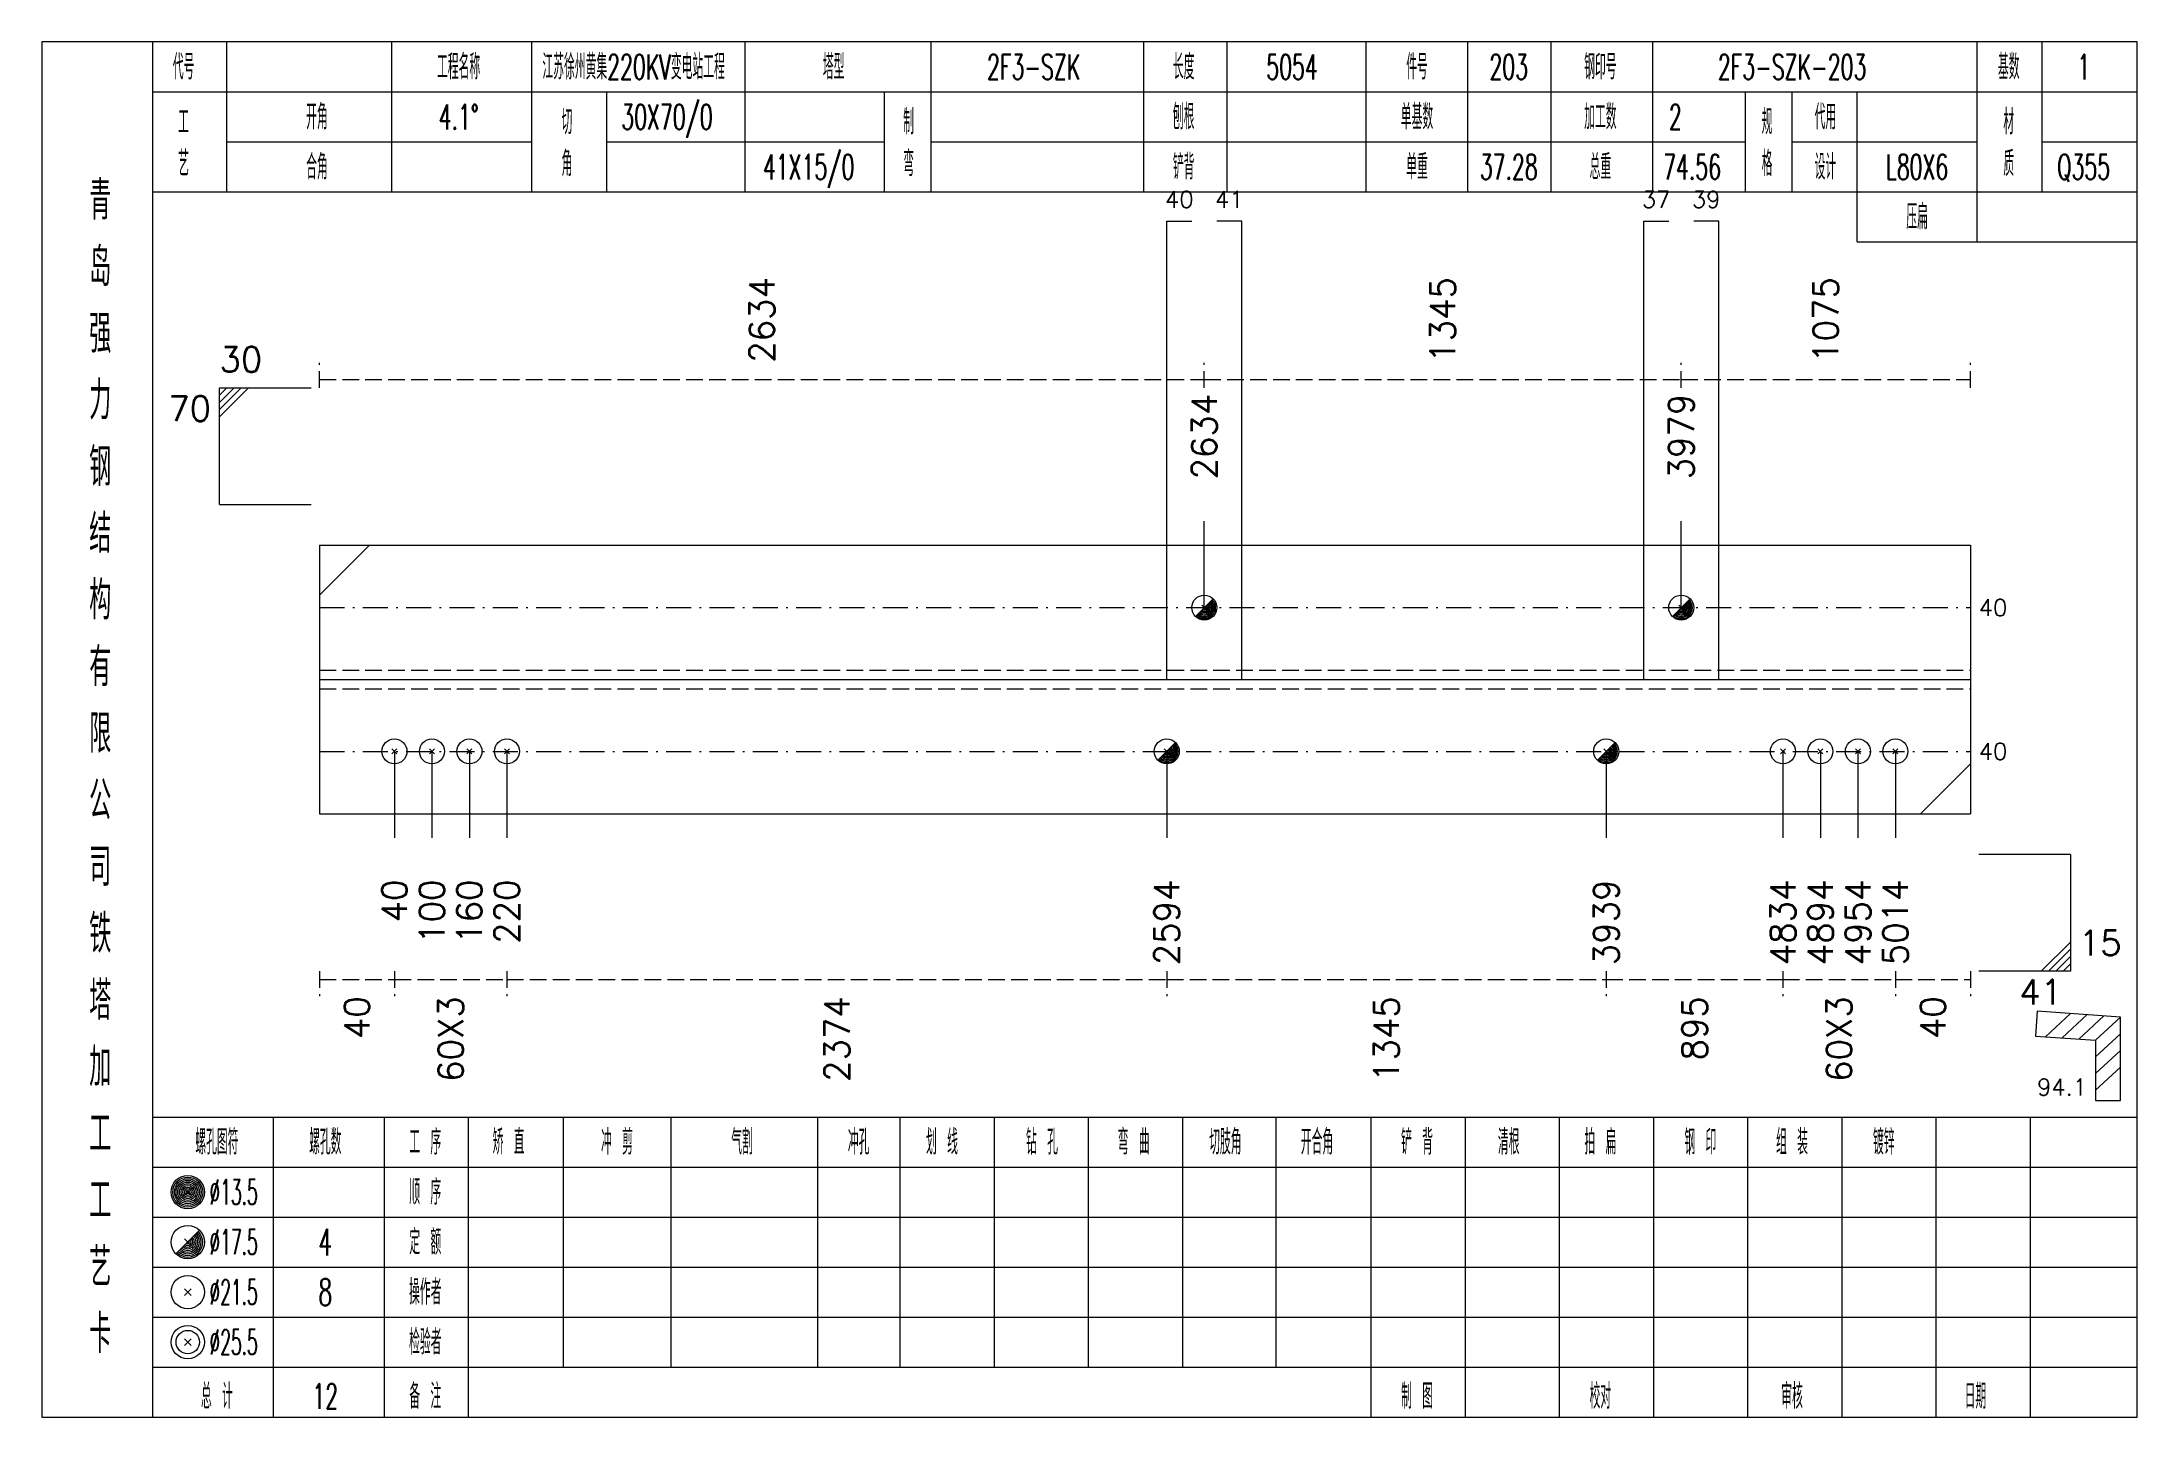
# Model space of a CAD drawing. Extents: x 0 to 4623, y -1159 to 4890.
# Drawn here: x 4048.2 to 4299.6, y 3825 to 3990 of the extents above; entities that cross this region are included whole.
import ezdxf
from ezdxf.enums import TextEntityAlignment as Align

# ---------------------------------------------------------------- set-up
doc = ezdxf.new("R2010")
doc.units = 0
doc.header["$MEASUREMENT"] = 0
doc.linetypes.add('一点画线', pattern=[5.2, 3, -1, 0.2, -1])
doc.linetypes.add('虚线', pattern=[2.75, 2, -0.75])
doc.layers.get('0').update_dxf_attribs({"linetype": 'CONTINUOUS', "lineweight": 25})
for name, color, linetype, lineweight in [('1', 7, 'CONTINUOUS', 25), ('2', 7, 'CONTINUOUS', 25), ('4', 7, 'CONTINUOUS', 25), ('5', 7, 'CONTINUOUS', 25)]:
    doc.layers.add(name, color=color, linetype=linetype, lineweight=lineweight)
doc.styles.get("Standard").update_dxf_attribs({"font": 'simplex.shx', "width": 0.7, "height": 3, "bigfont": 'gbhzfs.shx'})

msp = doc.modelspace()

# ---------------------------------------------------------------- texts
at = {"color": 8, "linetype": 'Continuous', "lineweight": 9}
for s, p in [('2634', (4134.588, 3951.5)), ('1345', (4216.286, 3951.5)), ('1075', (4262.248, 3951.5))]:
    msp.add_text(s, height=3, rotation=90, dxfattribs=at).set_placement(p, align=Align.MIDDLE_LEFT)
at = {"color": 7, "linetype": 'Continuous', "lineweight": 13}
for s, p in [('30', (4069.5, 3949.5)), ('15', (4292.6, 3879.5))]:
    msp.add_text(s, height=3, dxfattribs=at).set_placement(p, align=Align.BOTTOM_LEFT)
for s, p in [('70', (4068.5, 3947.5)), ('41', (4290.6, 3877.5))]:
    msp.add_text(s, height=3, dxfattribs=at).set_placement(p, align=Align.TOP_RIGHT)
for s, p in [('2634', (4187.676, 3937.5)), ('3979', (4244.896, 3937.5))]:
    msp.add_text(s, height=3, rotation=90, dxfattribs=at).set_placement(p, align=Align.MIDDLE_LEFT)
for p in [(4280.6, 3922.125), (4280.6, 3904.875)]:
    msp.add_text('40', height=2, dxfattribs=at).set_placement(p, align=Align.MIDDLE_LEFT)
at = {"color": 8, "linetype": 'Continuous', "lineweight": 9}
for s, p in [('40', (4086, 3875.5)), ('60X3', (4097.25, 3875.5)), ('2374', (4143.588, 3875.5)), ('1345', (4209.536, 3875.5)), ('895', (4246.498, 3875.5)), ('60X3', (4263.85, 3875.5)), ('40', (4275.1, 3875.5))]:
    msp.add_text(s, height=3, rotation=90, dxfattribs=at).set_placement(p, align=Align.MIDDLE_RIGHT)
at = {"layer": '1', "color": 7, "linetype": 'Continuous', "lineweight": 13}
for s, p in [('2594', (4183.176, 3889.5)), ('4834', (4257.1, 3889.5)), ('4894', (4261.6, 3889.5)), ('4954', (4266.1, 3889.5)), ('5014', (4270.6, 3889.5)), ('40', (4090.5, 3889.5)), ('100', (4095, 3889.5)), ('160', (4099.5, 3889.5)), ('220', (4104, 3889.5)), ('3939', (4235.896, 3889.5))]:
    msp.add_text(s, height=3, rotation=90, dxfattribs=at).set_placement(p, align=Align.MIDDLE_RIGHT)
at = {"layer": '2', "color": 7, "linetype": 'Continuous', "lineweight": 13}
for s, p in [('40', (4184.676, 3969.5)), ('41', (4190.676, 3969.5)), ('37', (4241.896, 3969.5)), ('39', (4247.896, 3969.5))]:
    msp.add_text(s, height=2, dxfattribs=at).set_placement(p, align=Align.BOTTOM_CENTER)
msp.add_text('94.1', height=2, dxfattribs=at).set_placement((4293.6, 3863), align=Align.BOTTOM_RIGHT)
at = {"layer": '4', "color": 1, "linetype": 'Continuous', "lineweight": 13}
for s, height, width, p in [('代号', 3, 0.6, (4065.2, 3987)), ('工程名称', 3, 0.6, (4098.2, 3987)), ('江苏徐州黄集220KV变电站工程', 3, 0.6, (4119.2, 3987)), ('塔型', 3, 0.6, (4143.2, 3987)), ('2F3-SZK', 3, 0.6, (4167.2, 3987)), ('长度', 3, 0.6, (4185.2, 3987)), ('5054', 3, 0.6, (4198.2, 3987)), ('件号', 3, 0.6, (4213.2, 3987)), ('203', 3, 0.6, (4224.2, 3987)), ('钢印号', 3, 0.6, (4235.2, 3987)), ('2F3-SZK-203', 3, 0.6, (4258.2, 3987)), ('基数', 3, 0.6, (4284.2, 3987)), ('1', 3, 0.6, (4293.2, 3987)), ('开角', 3, 0.6, (4081.2, 3981)), ('4.1%%d', 3, 0.6, (4098.2, 3981)), ('30X70/0', 3, 0.6, (4123.2, 3981)), ('制', 3, 0.6, (4152.2, 3980.4)), ('刨根', 3, 0.6, (4185.2, 3981)), ('单基数', 3, 0.6, (4213.2, 3981)), ('加工数', 3, 0.6, (4235.2, 3981)), ('2', 3, 0.6, (4244.2, 3981)), ('规', 3, 0.6, (4255.2, 3980.4)), ('代用', 3, 0.6, (4262.2, 3981)), ('材', 3, 0.6, (4284.2, 3980.4)), ('工', 3, 0.6, (4065.2, 3980.4)), ('切', 3, 0.6, (4111.2, 3980.4)), ('艺', 3, 0.6, (4065.2, 3975.4)), ('角', 3, 0.6, (4111.2, 3975.4)), ('弯', 3, 0.6, (4152.2, 3975.4)), ('格', 3, 0.6, (4255.2, 3975.4)), ('质', 3, 0.6, (4284.2, 3975.4)), ('合角', 3, 0.6, (4081.2, 3975)), ('41X15/0', 3, 0.6, (4140.2, 3975)), ('铲背', 3, 0.6, (4185.2, 3975)), ('单重', 3, 0.6, (4213.2, 3975)), ('37.28', 3, 0.6, (4224.2, 3975)), ('总重', 3, 0.6, (4235.2, 3975)), ('74.56', 3, 0.6, (4246.2, 3975)), ('设计', 3, 0.6, (4262.2, 3975)), ('L80X6', 3, 0.6, (4273.2, 3975)), ('Q355', 3, 0.6, (4293.2, 3975)), ('青', 4.6, 0.8, (4055.2, 3971)), ('压扁', 3, 0.6, (4273.2, 3969)), ('岛', 4.6, 0.8, (4055.2, 3963)), ('强', 4.6, 0.8, (4055.2, 3955)), ('力', 4.6, 0.8, (4055.2, 3947)), ('钢', 4.6, 0.8, (4055.2, 3939)), ('结', 4.6, 0.8, (4055.2, 3931)), ('构', 4.6, 0.8, (4055.2, 3923)), ('有', 4.6, 0.8, (4055.2, 3915)), ('限', 4.6, 0.8, (4055.2, 3907)), ('公', 4.6, 0.8, (4055.2, 3899)), ('司', 4.6, 0.8, (4055.2, 3891)), ('铁', 4.6, 0.8, (4055.2, 3883)), ('塔', 4.6, 0.8, (4055.2, 3875)), ('加', 4.6, 0.8, (4055.2, 3867)), ('工', 4.6, 0.8, (4055.2, 3859)), ('螺孔图符', 3, 0.6, (4069.2, 3858)), ('螺孔数', 3, 0.6, (4082.2, 3858)), ('工 序', 3, 0.6, (4094.2, 3858)), ('矫 直', 3, 0.6, (4104.2, 3858)), ('冲 剪', 3, 0.6, (4117.2, 3858)), ('气割', 3, 0.6, (4132.2, 3858)), ('冲孔', 3, 0.6, (4146.2, 3858)), ('划 线', 3, 0.6, (4156.2, 3858)), ('钻 孔', 3, 0.6, (4168.2, 3858)), ('弯 曲', 3, 0.6, (4179.2, 3858)), ('切肢角', 3, 0.6, (4190.2, 3858)), ('开合角', 3, 0.6, (4201.2, 3858)), ('铲 背', 3, 0.6, (4213.2, 3858)), ('清根', 3, 0.6, (4224.2, 3858)), ('拍 扁', 3, 0.6, (4235.2, 3858)), ('钢 印', 3, 0.6, (4247.2, 3858)), ('组 装', 3, 0.6, (4258.2, 3858)), ('镀锌', 3, 0.6, (4269.2, 3858)), ('工', 4.6, 0.8, (4055.2, 3851)), ('%%C13.5', 3, 0.5, (4071.2, 3852)), ('顺 序', 3, 0.6, (4094.2, 3852)), ('%%C17.5', 3, 0.5, (4071.2, 3846)), ('4', 3.2, 0.6, (4082.2, 3846)), ('定 额', 3, 0.6, (4094.2, 3846)), ('艺', 4.6, 0.8, (4055.2, 3843)), ('%%C21.5', 3, 0.5, (4071.2, 3840)), ('8', 3.2, 0.6, (4082.2, 3840)), ('操作者', 3, 0.6, (4094.2, 3840)), ('卡', 4.6, 0.8, (4055.2, 3835)), ('%%C25.5', 3, 0.5, (4071.2, 3834)), ('检验者', 3, 0.6, (4094.2, 3834)), ('总 计', 3, 0.6, (4069.2, 3827.5)), ('12', 3, 0.6, (4082.2, 3827.5)), ('备 注', 3, 0.6, (4094.2, 3827.5)), ('制 图', 3, 0.6, (4213.2, 3827.5)), ('校对', 3, 0.6, (4235.2, 3827.5)), ('审核', 3, 0.6, (4258.2, 3827.5)), ('日期', 3, 0.6, (4280.2, 3827.5))]:
    msp.add_text(s, height=height, dxfattribs=dict(at, width=width)).set_placement(p, align=Align.MIDDLE_CENTER)

# ---------------------------------------------------------------- blocks, each defined once
blk = doc.blocks.new('孔17.5')
at = {"layer": '5', "color": 7, "linetype": 'Continuous', "lineweight": 13}
for p, q in [((-0.707, -0.707), (0.707, 0.707)), ((-0.2, 0.2), (0.2, -0.2))]:
    blk.add_line(p, q, dxfattribs=at)
blk.add_circle((0, 0), 1, dxfattribs=at)
for radius in [0.9, 0.8, 0.7, 0.6, 0.5, 0.4, 0.3, 0.2, 0.1]:
    blk.add_arc((0, 0), radius, 225, 45, dxfattribs=at)
blk = doc.blocks.new('孔21.5')
at = {"layer": '5', "color": 7, "linetype": 'Continuous', "lineweight": 13}
for p, q in [((-0.2, -0.2), (0.2, 0.2)), ((-0.2, 0.2), (0.2, -0.2))]:
    blk.add_line(p, q, dxfattribs=at)
blk.add_circle((0, 0), 1, dxfattribs=at)

# ---------------------------------------------------------------- linework, layer by layer
at = {"color": 8, "linetype": '虚线', "lineweight": 9}
for p, q in [((4081.5, 3948.5), (4081.5, 3951.5)), ((4081.5, 3949.5), (4187.676, 3949.5)), ((4187.676, 3948.5), (4187.676, 3951.5)), ((4187.676, 3948.5), (4187.676, 3951.5)), ((4187.676, 3949.5), (4244.896, 3949.5)), ((4244.896, 3948.5), (4244.896, 3951.5)), ((4244.896, 3948.5), (4244.896, 3951.5)), ((4244.896, 3949.5), (4279.6, 3949.5)), ((4279.6, 3948.5), (4279.6, 3951.5)), ((4081.5, 3878.5), (4081.5, 3875.5)), ((4081.5, 3877.5), (4090.5, 3877.5)), ((4090.5, 3878.5), (4090.5, 3875.5)), ((4090.5, 3878.5), (4090.5, 3875.5)), ((4090.5, 3877.5), (4104, 3877.5)), ((4104, 3878.5), (4104, 3875.5)), ((4104, 3878.5), (4104, 3875.5)), ((4104, 3877.5), (4183.176, 3877.5)), ((4183.176, 3878.5), (4183.176, 3875.5)), ((4183.176, 3878.5), (4183.176, 3875.5)), ((4183.176, 3877.5), (4235.896, 3877.5)), ((4235.896, 3878.5), (4235.896, 3875.5)), ((4235.896, 3878.5), (4235.896, 3875.5)), ((4235.896, 3877.5), (4257.1, 3877.5)), ((4257.1, 3878.5), (4257.1, 3875.5)), ((4257.1, 3878.5), (4257.1, 3875.5)), ((4257.1, 3877.5), (4270.6, 3877.5)), ((4270.6, 3878.5), (4270.6, 3875.5)), ((4270.6, 3878.5), (4270.6, 3875.5)), ((4270.6, 3877.5), (4279.6, 3877.5)), ((4279.6, 3878.5), (4279.6, 3875.5))]:
    msp.add_line(p, q, dxfattribs=at)
at = {"color": 7, "linetype": 'Continuous', "lineweight": 13}
for p, q in [((4069.5, 3948.5), (4080.5, 3948.5)), ((4069.5, 3934.5), (4069.5, 3948.5)), ((4070.375, 3948.5), (4069.5, 3947.625)), ((4071.25, 3948.5), (4069.5, 3946.75)), ((4072.125, 3948.5), (4069.5, 3945.875)), ((4073, 3948.5), (4069.5, 3945)), ((4069.5, 3934.5), (4080.5, 3934.5)), ((4187.676, 3922.125), (4187.676, 3932.5)), ((4244.896, 3922.125), (4244.896, 3932.5)), ((4081.5, 3923.625), (4087.5, 3929.625)), ((4090.5, 3904.875), (4090.5, 3894.5)), ((4095, 3904.875), (4095, 3894.5)), ((4099.5, 3904.875), (4099.5, 3894.5)), ((4104, 3904.875), (4104, 3894.5)), ((4183.176, 3904.875), (4183.176, 3894.5)), ((4235.896, 3904.875), (4235.896, 3894.5)), ((4257.1, 3904.875), (4257.1, 3894.5)), ((4261.6, 3904.875), (4261.6, 3894.5)), ((4266.1, 3904.875), (4266.1, 3894.5)), ((4270.6, 3904.875), (4270.6, 3894.5)), ((4279.6, 3903.375), (4273.6, 3897.375)), ((4291.6, 3892.5), (4280.6, 3892.5)), ((4291.6, 3892.5), (4291.6, 3878.5)), ((4288.1, 3878.5), (4291.6, 3882)), ((4288.975, 3878.5), (4291.6, 3881.125)), ((4289.85, 3878.5), (4291.6, 3880.25)), ((4290.725, 3878.5), (4291.6, 3879.375)), ((4291.6, 3878.5), (4280.6, 3878.5))]:
    msp.add_line(p, q, dxfattribs=at)
at = {"color": 7, "linetype": 'Continuous', "lineweight": 18}
for p, q in [((4081.5, 3929.625), (4081.5, 3897.375)), ((4081.5, 3929.625), (4279.6, 3929.625)), ((4279.6, 3929.625), (4279.6, 3897.375)), ((4081.5, 3913.5), (4279.6, 3913.5))]:
    msp.add_line(p, q, dxfattribs=at)
at = {"color": 3, "linetype": '一点画线', "lineweight": 13}
for p, q in [((4081.5, 3922.125), (4279.6, 3922.125)), ((4081.5, 3904.875), (4279.6, 3904.875))]:
    msp.add_line(p, q, dxfattribs=at)
at = {"color": 1, "linetype": '虚线', "lineweight": 18}
for p, q in [((4081.5, 3914.625), (4279.6, 3914.625)), ((4081.5, 3912.375), (4279.6, 3912.375))]:
    msp.add_line(p, q, dxfattribs=at)
at = {"layer": '1', "color": 7, "linetype": 'Continuous', "lineweight": 18}
msp.add_line((4081.5, 3897.375), (4279.6, 3897.375), dxfattribs=at)
at = {"layer": '2', "color": 7, "linetype": 'Continuous', "lineweight": 13}
for p, q in [((4183.176, 3913.5), (4183.176, 3968.5)), ((4183.176, 3968.5), (4186.176, 3968.5)), ((4192.176, 3968.5), (4189.176, 3968.5)), ((4192.176, 3913.5), (4192.176, 3968.5)), ((4240.396, 3913.5), (4240.396, 3968.5)), ((4240.396, 3968.5), (4243.396, 3968.5)), ((4249.396, 3968.5), (4246.396, 3968.5)), ((4249.396, 3913.5), (4249.396, 3968.5)), ((4287.626, 3873.715), (4287.411, 3870.723)), ((4297.6, 3873), (4287.626, 3873.715)), ((4288.615, 3870.636), (4291.615, 3873.429)), ((4290.61, 3870.493), (4293.61, 3873.286)), ((4292.605, 3870.35), (4295.605, 3873.143)), ((4294.6, 3870.207), (4297.6, 3873)), ((4297.6, 3863), (4297.6, 3873)), ((4287.411, 3870.723), (4294.6, 3870.207)), ((4294.6, 3868.207), (4297.6, 3871)), ((4294.6, 3870.207), (4294.6, 3863)), ((4294.6, 3866.207), (4297.6, 3869)), ((4294.6, 3864.207), (4297.6, 3867)), ((4294.6, 3863), (4297.6, 3863))]:
    msp.add_line(p, q, dxfattribs=at)
at = {"layer": '4', "color": 1, "linetype": 'Continuous', "lineweight": 18}
for p, q in [((4061.5, 3825), (4061.5, 3990)), ((4070.4, 3972), (4070.4, 3990)), ((4090.2, 3972), (4090.2, 3990)), ((4107, 3972), (4107, 3990)), ((4132.6, 3972), (4132.6, 3990)), ((4154.9, 3972), (4154.9, 3990)), ((4180.4, 3972), (4180.4, 3990)), ((4190.4, 3972), (4190.4, 3990)), ((4207.1, 3972), (4207.1, 3990)), ((4219.3, 3972), (4219.3, 3990)), ((4229.3, 3972), (4229.3, 3990)), ((4241.5, 3972), (4241.5, 3990)), ((4280.4, 3966), (4280.4, 3990)), ((4288.2, 3972), (4288.2, 3990)), ((4061.5, 3984), (4299.6, 3984)), ((4116, 3972), (4116, 3984)), ((4149.3, 3972), (4149.3, 3984)), ((4252.6, 3972), (4252.6, 3984)), ((4258.2, 3972), (4258.2, 3984)), ((4266, 3966), (4266, 3984)), ((4070.4, 3978), (4107, 3978)), ((4116, 3978), (4149.3, 3978)), ((4154.9, 3978), (4252.6, 3978)), ((4258.2, 3978), (4280.4, 3978)), ((4288.2, 3978), (4299.6, 3978)), ((4061.5, 3972), (4299.6, 3972)), ((4266, 3966), (4299.6, 3966)), ((4061.5, 3861), (4299.6, 3861)), ((4076, 3825), (4076, 3861)), ((4089.3, 3825), (4089.3, 3861)), ((4099.4, 3825), (4099.4, 3861)), ((4110.8, 3831), (4110.8, 3861)), ((4123.7, 3831), (4123.7, 3861)), ((4141.3, 3831), (4141.3, 3861)), ((4151.2, 3831), (4151.2, 3861)), ((4162.5, 3831), (4162.5, 3861)), ((4173.8, 3831), (4173.8, 3861)), ((4185.1, 3831), (4185.1, 3861)), ((4196.3, 3831), (4196.3, 3861)), ((4207.7, 3831), (4207.7, 3861)), ((4219, 3831), (4219, 3861)), ((4230.3, 3831), (4230.3, 3861)), ((4241.6, 3831), (4241.6, 3861)), ((4252.9, 3831), (4252.9, 3861)), ((4264.2, 3831), (4264.2, 3861)), ((4275.5, 3831), (4275.5, 3861)), ((4286.8, 3831), (4286.8, 3861)), ((4061.5, 3855), (4299.6, 3855)), ((4061.5, 3849), (4299.6, 3849)), ((4061.5, 3843), (4299.6, 3843)), ((4061.5, 3837), (4299.6, 3837)), ((4061.5, 3831), (4299.6, 3831)), ((4207.7, 3825), (4207.7, 3831)), ((4219, 3825), (4219, 3831)), ((4230.3, 3825), (4230.3, 3831)), ((4241.6, 3825), (4241.6, 3831)), ((4252.9, 3825), (4252.9, 3831)), ((4264.2, 3825), (4264.2, 3831)), ((4275.5, 3825), (4275.5, 3831)), ((4286.8, 3825), (4286.8, 3831))]:
    msp.add_line(p, q, dxfattribs=at)
at = {"layer": '4', "color": 7, "linetype": 'Continuous', "lineweight": 13}
for p, q in [((4065.5, 3851.8), (4065.9, 3852.2)), ((4065.9, 3851.8), (4065.5, 3852.2)), ((4064.286, 3844.586), (4067.114, 3847.414)), ((4065.3, 3846.4), (4066.1, 3845.6)), ((4065.3, 3839.6), (4066.1, 3840.4)), ((4065.3, 3840.4), (4066.1, 3839.6)), ((4065.3, 3833.6), (4066.1, 3834.4)), ((4065.3, 3834.4), (4066.1, 3833.6))]:
    msp.add_line(p, q, dxfattribs=at)
at = {"layer": '4', "color": 1, "linetype": 'Continuous', "lineweight": 18}
msp.add_lwpolyline([(4048.2, 3990), (4048.2, 3825), (4299.6, 3825), (4299.6, 3990)], close=True, dxfattribs=at)
at = {"layer": '4', "color": 7, "linetype": 'Continuous', "lineweight": 13}
for centre, radius in [((4065.7, 3852), 2), ((4065.7, 3852), 1.8), ((4065.7, 3852), 1.6), ((4065.7, 3852), 1.4), ((4065.7, 3852), 1.2), ((4065.7, 3852), 1), ((4065.7, 3852), 0.8), ((4065.7, 3852), 0.6), ((4065.7, 3852), 0.4), ((4065.7, 3852), 0.2), ((4065.7, 3846), 2), ((4065.7, 3840), 2), ((4065.7, 3834), 2), ((4065.7, 3834), 1.4)]:
    msp.add_circle(centre, radius, dxfattribs=at)
for radius in [1.8, 1.6, 1.4, 1.2, 1, 0.8, 0.6, 0.4, 0.2]:
    msp.add_arc((4065.7, 3846), radius, 225, 45, dxfattribs=at)

# ---------------------------------------------------------------- block references
at = {"color": 7, "linetype": 'Continuous', "lineweight": 13, "xscale": 1.5, "yscale": 1.5, "zscale": 1.5}
for p in [(4187.676, 3922.125), (4244.896, 3922.125)]:
    msp.add_blockref('孔17.5', p, dxfattribs=at)
at = {"layer": '1', "color": 7, "linetype": 'Continuous', "lineweight": 13, "xscale": 1.5, "yscale": 1.5, "zscale": 1.5}
for name, p in [('孔21.5', (4090.5, 3904.875)), ('孔21.5', (4095, 3904.875)), ('孔21.5', (4099.5, 3904.875)), ('孔21.5', (4104, 3904.875)), ('孔17.5', (4183.176, 3904.875)), ('孔17.5', (4235.896, 3904.875)), ('孔21.5', (4257.1, 3904.875)), ('孔21.5', (4261.6, 3904.875)), ('孔21.5', (4266.1, 3904.875)), ('孔21.5', (4270.6, 3904.875))]:
    msp.add_blockref(name, p, dxfattribs=at)

msp.set_redraw_order([(e.dxf.handle, doc.entitydb.next_handle()) for e in msp.query("TEXT MTEXT ATTDEF DIMENSION ARC_DIMENSION")])  # texts and dimensions are drawn at this point

doc.saveas('drawing.dxf')
